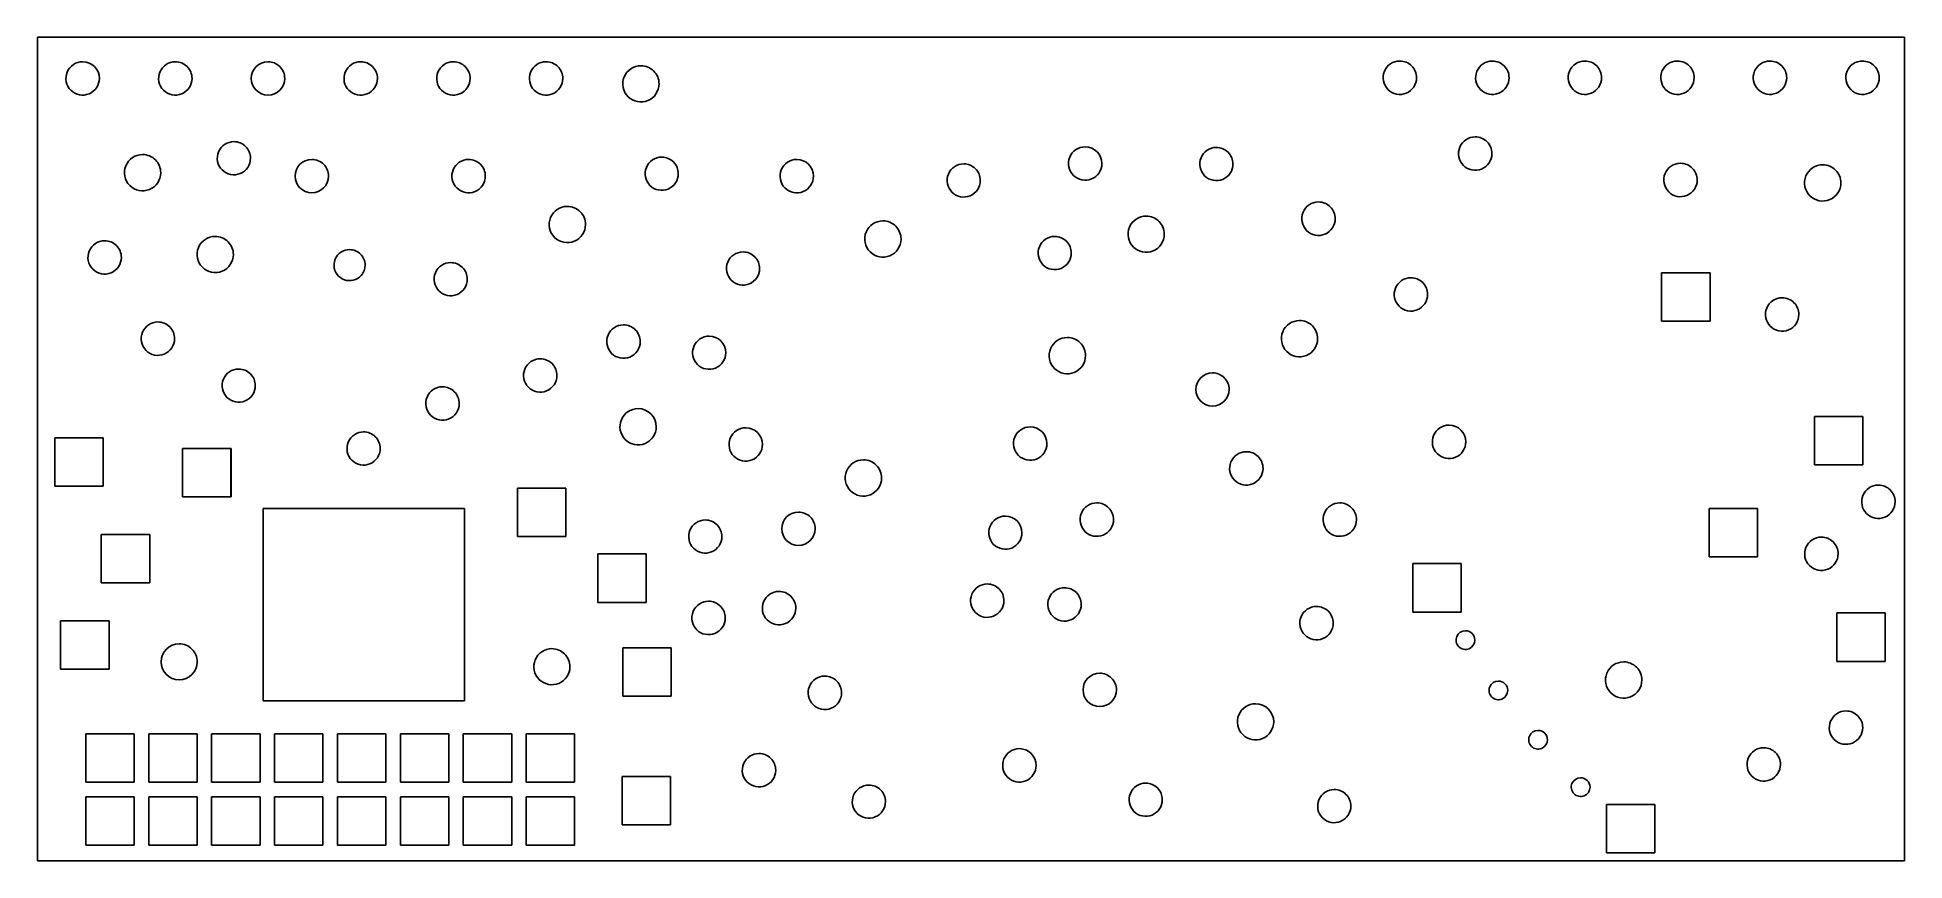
# Model space of a CAD drawing. Extents: x 149 to 40339, y 2 to 17730.
import ezdxf

# ---------------------------------------------------------------- set-up
doc = ezdxf.new("R2010")
doc.units = 0
doc.layers.get('0').update_dxf_attribs({"linetype": 'CONTINUOUS'})

msp = doc.modelspace()

# ---------------------------------------------------------------- linework, layer by layer
at = {"color": 7}
for points in [[(148.960421, 17729.994808), (40339.169954, 17729.994808)], [(148.960421, 17412.494799), (148.960421, 17729.994808)], [(40337.31787, 15877.11767), (40339.169954, 17729.994808)], [(149.754171, 15877.11767), (148.960421, 17412.494799)], [(149.754171, 15877.11767), (149.754171, 2.117196)], [(40337.31787, 2.117196), (40337.31787, 15877.11767)], [(35109.151048, 11618.648793), (35109.151048, 12660.313407)], [(35109.151048, 11618.648793), (35109.151048, 12660.313407)], [(35109.151048, 12660.313407), (36150.815662, 12660.313407)], [(36150.815662, 12660.313407), (36150.815662, 11618.648793)], [(36150.815662, 12660.313407), (36150.815662, 11618.648793)], [(36150.815662, 11618.648793), (35109.151048, 11618.648793)], [(36150.815662, 11618.648793), (35109.151048, 11618.648793)], [(38399.774063, 9564.423731), (38920.738661, 9564.423731)], [(38399.774063, 8522.759117), (38399.774063, 9564.423731)], [(38399.774063, 8522.759117), (38399.774063, 9564.423731)], [(38399.774063, 9564.423731), (39441.438677, 9564.423731)], [(38920.738661, 9564.423731), (39441.438677, 9564.423731)], [(39441.438677, 9564.423731), (39441.438677, 8522.759117)], [(39441.438677, 9564.423731), (39441.438677, 8522.759117)], [(524.668766, 8064.50077), (524.668766, 9106.165384)], [(524.668766, 8064.50077), (524.668766, 9106.165384)], [(524.668766, 9106.165384), (1566.33338, 9106.165384)], [(1566.33338, 9106.165384), (1566.33338, 8064.50077)], [(1566.33338, 9106.165384), (1566.33338, 8064.50077)], [(3274.748014, 7835.371596), (3274.748014, 8877.036211)], [(3275.558433, 7835.820859), (3275.558433, 8877.485473)], [(3275.558433, 8877.485473), (4317.223048, 8877.485473)], [(4316.412629, 8877.036211), (4316.412629, 7835.371596)], [(4317.223048, 8877.485473), (4317.223048, 7835.820859)], [(39441.438677, 8522.759117), (38399.774063, 8522.759117)], [(39441.438677, 8522.759117), (38399.774063, 8522.759117)], [(1566.33338, 8064.50077), (524.668766, 8064.50077)], [(1566.33338, 8064.50077), (524.668766, 8064.50077)], [(4316.412629, 7835.371596), (3274.748014, 7835.371596)], [(4317.223048, 7835.820859), (3275.558433, 7835.820859)], [(10483.056563, 8022.696602), (11004.021162, 8022.696602)], [(10483.056563, 6981.031987), (10483.056563, 8022.696602)], [(10483.056563, 6981.031987), (10483.056563, 8022.696602)], [(10483.056563, 8022.696602), (11524.721177, 8022.696602)], [(11004.021162, 8022.696602), (11524.721177, 8022.696602)], [(11524.721177, 8022.696602), (11524.721177, 6981.031987)], [(11524.721177, 8022.696602), (11524.721177, 6981.031987)], [(5005.919726, 3444.690159), (5005.919726, 7586.580176)], [(5005.919726, 7586.580176), (9344.460783, 7586.580176)], [(9344.460783, 7586.580176), (9344.460783, 3444.690159)], [(36128.855245, 7585.340339), (36649.819844, 7585.340339)], [(36128.855245, 6543.675724), (36128.855245, 7585.340339)], [(36128.855245, 6543.675724), (36128.855245, 7585.340339)], [(36128.855245, 7585.340339), (37170.519859, 7585.340339)], [(36649.819844, 7585.340339), (37170.519859, 7585.340339)], [(37170.519859, 7585.340339), (37170.519859, 6543.675724)], [(37170.519859, 7585.340339), (37170.519859, 6543.675724)], [(1524.793796, 5981.171541), (1524.793796, 7022.836155)], [(1524.793796, 5981.171541), (1524.793796, 7022.836155)], [(1524.793796, 7022.836155), (2566.45841, 7022.836155)], [(2566.45841, 7022.836155), (2566.45841, 5981.171541)], [(2566.45841, 7022.836155), (2566.45841, 5981.171541)], [(11524.721177, 6981.031987), (10483.056563, 6981.031987)], [(11524.721177, 6981.031987), (10483.056563, 6981.031987)], [(12212.373281, 5564.452779), (12212.373281, 6606.117393)], [(12212.373281, 5564.452779), (12212.373281, 6606.117393)], [(12212.373281, 6606.117393), (13254.037896, 6606.117393)], [(13254.037896, 6606.117393), (13254.037896, 5564.452779)], [(13254.037896, 6606.117393), (13254.037896, 5564.452779)], [(37170.519859, 6543.675724), (36128.855245, 6543.675724)], [(37170.519859, 6543.675724), (36128.855245, 6543.675724)], [(29753.984221, 5356.225689), (29753.984221, 6397.890303)], [(29753.984221, 5356.225689), (29753.984221, 6397.890303)], [(29753.984221, 6397.890303), (30795.648836, 6397.890303)], [(30795.648836, 6397.890303), (30795.648836, 5356.225689)], [(2566.45841, 5981.171541), (1524.793796, 5981.171541)], [(2566.45841, 5981.171541), (1524.793796, 5981.171541)], [(13254.037896, 5564.452779), (12212.373281, 5564.452779)], [(13254.037896, 5564.452779), (12212.373281, 5564.452779)], [(30795.648836, 5356.225689), (29753.984221, 5356.225689)], [(30795.648836, 5356.225689), (29753.984221, 5356.225689)], [(38878.934494, 4293.658991), (38878.934494, 5335.323605)], [(38878.934494, 4293.658991), (38878.934494, 5335.323605)], [(38878.934494, 5335.323605), (39920.599108, 5335.323605)], [(39920.599108, 5335.323605), (39920.599108, 4293.658991)], [(39920.599108, 5335.323605), (39920.599108, 4293.658991)], [(649.816686, 4126.971486), (649.816686, 5168.6361)], [(649.816686, 4126.971486), (649.816686, 5168.6361)], [(649.816686, 5168.6361), (1691.4813, 5168.6361)], [(1691.4813, 5168.6361), (1691.4813, 4126.971486)], [(1691.4813, 5168.6361), (1691.4813, 4126.971486)], [(12748.683714, 3543.565218), (12748.683714, 4585.229833)], [(12748.683714, 3543.565218), (12748.683714, 4585.229833)], [(12748.683714, 4585.229833), (13790.348328, 4585.229833)], [(13790.348328, 4585.229833), (13790.348328, 3543.565218)], [(13790.348328, 4585.229833), (13790.348328, 3543.565218)], [(1691.4813, 4126.971486), (649.816686, 4126.971486)], [(1691.4813, 4126.971486), (649.816686, 4126.971486)], [(39920.599108, 4293.658991), (38878.934494, 4293.658991)], [(39920.599108, 4293.658991), (38878.934494, 4293.658991)], [(9344.460783, 3444.690159), (5005.919726, 3444.690159)], [(13790.348328, 3543.565218), (12748.683714, 3543.565218)], [(13790.348328, 3543.565218), (12748.683714, 3543.565218)], [(1191.418786, 1689.365163), (1191.418786, 2731.029777)], [(1191.418786, 1689.365163), (1191.418786, 2731.029777)], [(1191.418786, 2731.029777), (2233.0834, 2731.029777)], [(2233.0834, 2731.029777), (2233.0834, 1689.365163)], [(2233.0834, 2731.029777), (2233.0834, 1689.365163)], [(2545.556326, 1689.365163), (2545.556326, 2731.029777)], [(2545.556326, 1689.365163), (2545.556326, 2731.029777)], [(2545.556326, 2731.029777), (3587.22094, 2731.029777)], [(3587.22094, 2731.029777), (3587.22094, 1689.365163)], [(3587.22094, 2731.029777), (3587.22094, 1689.365163)], [(3899.693866, 1689.365163), (3899.693866, 2731.029777)], [(3899.693866, 1689.365163), (3899.693866, 2731.029777)], [(3899.693866, 2731.029777), (4941.358481, 2731.029777)], [(4941.358481, 2731.029777), (4941.358481, 1689.365163)], [(4941.358481, 2731.029777), (4941.358481, 1689.365163)], [(5253.831407, 1689.365163), (5253.831407, 2731.029777)], [(5253.831407, 1689.365163), (5253.831407, 2731.029777)], [(5253.831407, 2731.029777), (6295.496021, 2731.029777)], [(6295.496021, 2731.029777), (6295.496021, 1689.365163)], [(6295.496021, 2731.029777), (6295.496021, 1689.365163)], [(6608.233531, 1689.365163), (6608.233531, 2731.029777)], [(6608.233531, 1689.365163), (6608.233531, 2731.029777)], [(6608.233531, 2731.029777), (7649.898145, 2731.029777)], [(7649.898145, 2731.029777), (7649.898145, 1689.365163)], [(7649.898145, 2731.029777), (7649.898145, 1689.365163)], [(7962.371071, 1689.365163), (7962.371071, 2731.029777)], [(7962.371071, 1689.365163), (7962.371071, 2731.029777)], [(7962.371071, 2731.029777), (9004.035685, 2731.029777)], [(9004.035685, 2731.029777), (9004.035685, 1689.365163)], [(9004.035685, 2731.029777), (9004.035685, 1689.365163)], [(9316.508611, 1689.365163), (9316.508611, 2731.029777)], [(9316.508611, 1689.365163), (9316.508611, 2731.029777)], [(9316.508611, 2731.029777), (10358.173226, 2731.029777)], [(10358.173226, 2731.029777), (10358.173226, 1689.365163)], [(10358.173226, 2731.029777), (10358.173226, 1689.365163)], [(10670.646152, 1689.365163), (10670.646152, 2731.029777)], [(10670.646152, 1689.365163), (10670.646152, 2731.029777)], [(10670.646152, 2731.029777), (11712.310766, 2731.029777)], [(11712.310766, 2731.029777), (11712.310766, 1689.365163)], [(11712.310766, 2731.029777), (11712.310766, 1689.365163)], [(2233.0834, 1689.365163), (1191.418786, 1689.365163)], [(3587.22094, 1689.365163), (2545.556326, 1689.365163)], [(4941.358481, 1689.365163), (3899.693866, 1689.365163)], [(6295.496021, 1689.365163), (5253.831407, 1689.365163)], [(7649.898145, 1689.365163), (6608.233531, 1689.365163)], [(9004.035685, 1689.365163), (7962.371071, 1689.365163)], [(10358.173226, 1689.365163), (9316.508611, 1689.365163)], [(11712.310766, 1689.365163), (10670.646152, 1689.365163)], [(12733.073297, 772.848469), (12733.073297, 1814.513083)], [(12733.073297, 772.848469), (12733.073297, 1814.513083)], [(12733.073297, 1814.513083), (13774.737911, 1814.513083)], [(13774.737911, 1814.513083), (13774.737911, 772.848469)], [(13774.737911, 1814.513083), (13774.737911, 772.848469)], [(1191.418786, 335.227623), (1191.418786, 1376.892237)], [(1191.418786, 335.227623), (1191.418786, 1376.892237)], [(1191.418786, 1376.892237), (2233.0834, 1376.892237)], [(2233.0834, 1376.892237), (2233.0834, 335.227623)], [(2233.0834, 1376.892237), (2233.0834, 335.227623)], [(2545.556326, 335.227623), (2545.556326, 1376.892237)], [(2545.556326, 335.227623), (2545.556326, 1376.892237)], [(2545.556326, 1376.892237), (3587.22094, 1376.892237)], [(3587.22094, 1376.892237), (3587.22094, 335.227623)], [(3587.22094, 1376.892237), (3587.22094, 335.227623)], [(3899.693866, 335.227623), (3899.693866, 1376.892237)], [(3899.693866, 335.227623), (3899.693866, 1376.892237)], [(3899.693866, 1376.892237), (4941.358481, 1376.892237)], [(4941.358481, 1376.892237), (4941.358481, 335.227623)], [(4941.358481, 1376.892237), (4941.358481, 335.227623)], [(5253.831407, 335.227623), (5253.831407, 1376.892237)], [(5253.831407, 335.227623), (5253.831407, 1376.892237)], [(5253.831407, 1376.892237), (6295.496021, 1376.892237)], [(6295.496021, 1376.892237), (6295.496021, 335.227623)], [(6295.496021, 1376.892237), (6295.496021, 335.227623)], [(6608.233531, 335.227623), (6608.233531, 1376.892237)], [(6608.233531, 335.227623), (6608.233531, 1376.892237)], [(6608.233531, 1376.892237), (7649.898145, 1376.892237)], [(7649.898145, 1376.892237), (7649.898145, 335.227623)], [(7649.898145, 1376.892237), (7649.898145, 335.227623)], [(7962.371071, 335.227623), (7962.371071, 1376.892237)], [(7962.371071, 335.227623), (7962.371071, 1376.892237)], [(7962.371071, 1376.892237), (9004.035685, 1376.892237)], [(9004.035685, 1376.892237), (9004.035685, 335.227623)], [(9004.035685, 1376.892237), (9004.035685, 335.227623)], [(9316.508611, 335.227623), (9316.508611, 1376.892237)], [(9316.508611, 335.227623), (9316.508611, 1376.892237)], [(9316.508611, 1376.892237), (10358.173226, 1376.892237)], [(10358.173226, 1376.892237), (10358.173226, 335.227623)], [(10358.173226, 1376.892237), (10358.173226, 335.227623)], [(10670.646152, 335.227623), (10670.646152, 1376.892237)], [(10670.646152, 335.227623), (10670.646152, 1376.892237)], [(10670.646152, 1376.892237), (11712.310766, 1376.892237)], [(11712.310766, 1376.892237), (11712.310766, 335.227623)], [(11712.310766, 1376.892237), (11712.310766, 335.227623)], [(33920.642679, 1210.204732), (34441.342694, 1210.204732)], [(33920.642679, 168.540118), (33920.642679, 1210.204732)], [(33920.642679, 168.540118), (33920.642679, 1210.204732)], [(33920.642679, 1210.204732), (34962.307293, 1210.204732)], [(34441.342694, 1210.204732), (34962.307293, 1210.204732)], [(34962.307293, 1210.204732), (34962.307293, 168.540118)], [(34962.307293, 1210.204732), (34962.307293, 168.540118)], [(13774.737911, 772.848469), (12733.073297, 772.848469)], [(13774.737911, 772.848469), (12733.073297, 772.848469)], [(149.754171, 2.117196), (31899.755119, 2.117196)], [(2233.0834, 335.227623), (1191.418786, 335.227623)], [(3587.22094, 335.227623), (2545.556326, 335.227623)], [(4941.358481, 335.227623), (3899.693866, 335.227623)], [(6295.496021, 335.227623), (5253.831407, 335.227623)], [(7649.898145, 335.227623), (6608.233531, 335.227623)], [(9004.035685, 335.227623), (7962.371071, 335.227623)], [(10358.173226, 335.227623), (9316.508611, 335.227623)], [(11712.310766, 335.227623), (10670.646152, 335.227623)], [(31899.755119, 2.117196), (40337.31787, 2.117196)], [(34962.307293, 168.540118), (33920.642679, 168.540118)], [(34962.307293, 168.540118), (33920.642679, 168.540118)]]:
    msp.add_lwpolyline(points, dxfattribs=at)
for points in [[(1123.883888, 17204.974385)], [(3118.85551, 17204.974385)], [(5113.814167, 17204.974385)], [(7108.77256, 17204.974385)], [(9103.730953, 17204.974385)], [(11098.689346, 17204.974411)], [(13139.500296, 17118.520746)], [(29473.52588, 17219.973588)], [(31465.309272, 17219.973588)], [(33456.828082, 17219.973588)], [(35448.611475, 17219.973588)], [(37440.130284, 17219.973588)], [(39431.913677, 17219.973588)], [(4379.092422, 15484.047551)], [(22702.01744, 15372.060033)], [(25524.937805, 15359.0424)], [(31096.744678, 15586.639663)], [(2414.463297, 15205.524187)], [(6056.180389, 15101.232525)], [(9431.178502, 15101.232525)], [(13587.412905, 15150.709477)], [(16493.675965, 15101.232525)], [(20087.431849, 15004.87114)], [(35514.492726, 15017.888772)], [(38575.986568, 14986.233016)], [(11556.179607, 14090.406739)], [(27722.777911, 14184.557081)], [(18347.850091, 13777.907355)], [(24014.510092, 13882.073816)], [(1597.842557, 13351.225389)], [(3977.005119, 13444.558539)], [(22045.772437, 13442.374483)], [(6868.663178, 13158.865363)], [(9045.760214, 12879.870299)], [(15337.419776, 13109.052125)], [(29712.444637, 12554.353018)], [(37702.067792, 12122.050825)], [(2743.676332, 11601.218518)], [(12764.506062, 11538.723669)], [(14608.255076, 11296.550404)], [(22317.63182, 11267.487697)], [(27314.525815, 11632.057347)], [(4483.258884, 10588.207883)], [(10972.85298, 10809.558174)], [(25441.594053, 10504.890589)], [(8868.674319, 10205.382114)], [(13079.095655, 9736.238861)], [(15395.760403, 9324.134644)], [(21518.668446, 9342.893074)], [(30533.182161, 9380.385592)], [(7170.764172, 9234.044149)], [(17928.061898, 8633.111272)], [(26169.727408, 8808.514364)], [(39774.078145, 8090.186203)], [(22952.021975, 7705.386775)], [(28181.300841, 7705.386775)], [(14524.936988, 7338.224869)], [(16530.135814, 7507.478436)], [(20983.257332, 7421.541634)], [(38546.8824, 6969.977378)], [(16112.437035, 5800.17611)], [(20593.978773, 5959.845806)], [(22257.22612, 5879.339181)], [(14596.137952, 5588.32952)], [(27681.238326, 5476.219473)], [(30886.400922, 4953.477451)], [(3202.014054, 4671.174254)], [(11222.831585, 4567.006734)], [(23014.517353, 4038.712516)], [(34291.588523, 4282.065213)], [(17097.852025, 3976.216872)], [(31594.690526, 3870.14096)], [(26368.667358, 3382.057991)], [(39077.107416, 3226.229727)], [(21285.332927, 2413.71995)], [(32448.765552, 2807.626914)], [(37306.251113, 2434.569382)], [(15681.166189, 2309.553754)], [(18045.747509, 1629.891934)], [(24004.086037, 1671.538146)], [(33365.546829, 1786.811731)], [(28062.502921, 1534.060113)]]:
    msp.add_lwpolyline(points, close=True, dxfattribs=at)
for points in [[(791.48503, 16982.872569), (735.797004, 16848.429781), (766.578761, 16693.679438), (869.476816, 16590.781383)], [(1123.883888, 17204.974385), (978.364063, 17204.974385), (847.173056, 17117.315357), (791.48503, 16982.872569)], [(1483.669818, 16845.188454), (1483.669818, 17043.892737), (1322.58817, 17204.974385), (1123.883888, 17204.974385)], [(2786.456652, 16982.872569), (2730.768626, 16848.429781), (2761.550383, 16693.679438), (2864.448438, 16590.781383)], [(3118.85551, 17204.974385), (2973.335685, 17204.974385), (2842.144678, 17117.315357), (2786.456652, 16982.872569)], [(3373.262581, 17099.595526), (3305.789631, 17167.068476), (3214.276671, 17204.974385), (3118.85551, 17204.974385)], [(3478.64144, 16845.188454), (3478.64144, 16940.609616), (3440.735532, 17032.122575), (3373.262581, 17099.595526)], [(5113.814167, 17204.974385), (4915.109884, 17204.974385), (4754.028236, 17043.892737), (4754.028236, 16845.188454)], [(5368.221239, 17099.595526), (5300.748288, 17167.068476), (5209.235329, 17204.974385), (5113.814167, 17204.974385)], [(5473.600098, 16845.188454), (5473.600098, 16940.609616), (5435.694189, 17032.122575), (5368.221239, 17099.595526)], [(6776.373703, 16982.872569), (6720.685676, 16848.429781), (6751.467433, 16693.679438), (6854.365489, 16590.781383)], [(7108.77256, 17204.974385), (6963.252735, 17204.974385), (6832.061729, 17117.315357), (6776.373703, 16982.872569)], [(7363.179631, 17099.595526), (7295.706681, 17167.068476), (7204.193722, 17204.974385), (7108.77256, 17204.974385)], [(7468.558491, 16845.188454), (7468.558491, 16940.609616), (7430.652582, 17032.122575), (7363.179631, 17099.595526)], [(8771.332095, 16982.872569), (8715.644069, 16848.429781), (8746.425826, 16693.679438), (8849.323882, 16590.781383)], [(9103.730953, 17204.974385), (8958.211128, 17204.974385), (8827.020122, 17117.315357), (8771.332095, 16982.872569)], [(9358.138024, 17099.595526), (9290.665074, 17167.068476), (9199.152115, 17204.974385), (9103.730953, 17204.974385)], [(9463.516884, 16845.188454), (9463.516884, 16940.609616), (9425.610975, 17032.122575), (9358.138024, 17099.595526)], [(10766.290464, 16982.872579), (10710.602434, 16848.429781), (10741.384193, 16693.679427), (10844.282256, 16590.781364)], [(11098.689346, 17204.974411), (10953.16951, 17204.974411), (10821.978494, 17117.315377), (10766.290464, 16982.872579)], [(11353.096436, 17099.595544), (11285.62348, 17167.0685), (11194.110514, 17204.974411), (11098.689346, 17204.974411)], [(11458.475303, 16845.188454), (11458.475303, 16940.609623), (11420.569391, 17032.122589), (11353.096436, 17099.595544)], [(13139.500296, 17118.520746), (12981.507329, 17118.520746), (12839.071367, 17023.348079), (12778.610076, 16877.38161)], [(13415.713713, 17004.109403), (13342.45736, 17077.365756), (13243.100424, 17118.520746), (13139.500296, 17118.520746)], [(13530.125056, 16727.895987), (13530.125056, 16831.496114), (13488.970065, 16930.85305), (13415.713713, 17004.109403)], [(29141.127022, 16997.871772), (29085.438996, 16863.428984), (29116.220753, 16708.678641), (29219.118808, 16605.780586)], [(29473.52588, 17219.973588), (29328.006054, 17219.973588), (29196.815048, 17132.31456), (29141.127022, 16997.871772)], [(29727.932951, 17114.594729), (29660.46, 17182.067679), (29568.947041, 17219.973588), (29473.52588, 17219.973588)], [(29833.31181, 16860.187657), (29833.31181, 16955.608819), (29795.405901, 17047.121778), (29727.932951, 17114.594729)], [(31132.910415, 16997.871772), (31077.222389, 16863.428984), (31108.004146, 16708.678641), (31210.902201, 16605.780586)], [(31465.309272, 17219.973588), (31319.789447, 17219.973588), (31188.598441, 17132.31456), (31132.910415, 16997.871772)], [(31719.716344, 17114.594729), (31652.243393, 17182.067679), (31560.730434, 17219.973588), (31465.309272, 17219.973588)], [(31825.095203, 16860.187657), (31825.095203, 16955.608819), (31787.189294, 17047.121778), (31719.716344, 17114.594729)], [(33124.429224, 16997.871772), (33068.741198, 16863.428984), (33099.522955, 16708.678641), (33202.42101, 16605.780586)], [(33456.828082, 17219.973588), (33311.308257, 17219.973588), (33180.11725, 17132.31456), (33124.429224, 16997.871772)], [(33711.235153, 17114.594729), (33643.762203, 17182.067679), (33552.249243, 17219.973588), (33456.828082, 17219.973588)], [(33816.614012, 16860.187657), (33816.614012, 16955.608819), (33778.708104, 17047.121778), (33711.235153, 17114.594729)], [(35116.212617, 16997.871772), (35060.524591, 16863.428984), (35091.306348, 16708.678641), (35194.204403, 16605.780586)], [(35448.611475, 17219.973588), (35303.091649, 17219.973588), (35171.900643, 17132.31456), (35116.212617, 16997.871772)], [(35703.018546, 17114.594729), (35635.545595, 17182.067679), (35544.032636, 17219.973588), (35448.611475, 17219.973588)], [(35808.397405, 16860.187657), (35808.397405, 16955.608819), (35770.491496, 17047.121778), (35703.018546, 17114.594729)], [(37107.731426, 16997.871772), (37052.0434, 16863.428984), (37082.825157, 16708.678641), (37185.723213, 16605.780586)], [(37440.130284, 17219.973588), (37294.610459, 17219.973588), (37163.419453, 17132.31456), (37107.731426, 16997.871772)], [(37694.537355, 17114.594729), (37627.064405, 17182.067679), (37535.551446, 17219.973588), (37440.130284, 17219.973588)], [(37799.916215, 16860.187657), (37799.916215, 16955.608819), (37762.010306, 17047.121778), (37694.537355, 17114.594729)], [(39099.514819, 16997.871772), (39043.826793, 16863.428984), (39074.60855, 16708.678641), (39177.506605, 16605.780586)], [(39431.913677, 17219.973588), (39286.393852, 17219.973588), (39155.202845, 17132.31456), (39099.514819, 16997.871772)], [(39686.320748, 17114.594729), (39618.847798, 17182.067679), (39527.334838, 17219.973588), (39431.913677, 17219.973588)], [(39791.699607, 16860.187657), (39791.699607, 16955.608819), (39753.793699, 17047.121778), (39686.320748, 17114.594729)], [(869.476816, 16590.781383), (972.374871, 16487.883328), (1127.125215, 16457.10157), (1261.568003, 16512.789597)], [(1261.568003, 16512.789597), (1396.010791, 16568.477623), (1483.669818, 16699.668629), (1483.669818, 16845.188454)], [(2864.448438, 16590.781383), (2967.346494, 16487.883328), (3122.096837, 16457.10157), (3256.539625, 16512.789597)], [(3256.539625, 16512.789597), (3390.982413, 16568.477623), (3478.64144, 16699.668629), (3478.64144, 16845.188454)], [(4754.028236, 16845.188454), (4754.028236, 16646.484171), (4915.109884, 16485.402523), (5113.814167, 16485.402523)], [(5113.814167, 16485.402523), (5312.51845, 16485.402523), (5473.600098, 16646.484171), (5473.600098, 16845.188454)], [(6854.365489, 16590.781383), (6957.263544, 16487.883328), (7112.013887, 16457.10157), (7246.456675, 16512.789597)], [(7246.456675, 16512.789597), (7380.899463, 16568.477623), (7468.558491, 16699.668629), (7468.558491, 16845.188454)], [(8849.323882, 16590.781383), (8952.221937, 16487.883328), (9106.97228, 16457.10157), (9241.415068, 16512.789597)], [(9241.415068, 16512.789597), (9375.857856, 16568.477623), (9463.516884, 16699.668629), (9463.516884, 16845.188454)], [(10844.282256, 16590.781364), (10947.180318, 16487.883301), (11101.930673, 16457.101542), (11236.373471, 16512.789572)], [(11236.373471, 16512.789572), (11370.816269, 16568.477602), (11458.475303, 16699.668618), (11458.475303, 16845.188454)], [(12778.610076, 16877.38161), (12718.148785, 16731.415142), (12751.568981, 16563.400469), (12863.28688, 16451.68257)], [(13288.98592, 16367.005766), (13434.952389, 16427.467057), (13530.125056, 16569.90302), (13530.125056, 16727.895987)], [(29219.118808, 16605.780586), (29322.016863, 16502.882531), (29476.767206, 16472.100774), (29611.209994, 16527.7888)], [(29611.209994, 16527.7888), (29745.652783, 16583.476826), (29833.31181, 16714.667832), (29833.31181, 16860.187657)], [(31210.902201, 16605.780586), (31313.800256, 16502.882531), (31468.550599, 16472.100774), (31602.993387, 16527.7888)], [(31602.993387, 16527.7888), (31737.436175, 16583.476826), (31825.095203, 16714.667832), (31825.095203, 16860.187657)], [(33202.42101, 16605.780586), (33305.319066, 16502.882531), (33460.069409, 16472.100774), (33594.512197, 16527.7888)], [(33594.512197, 16527.7888), (33728.954985, 16583.476826), (33816.614012, 16714.667832), (33816.614012, 16860.187657)], [(35194.204403, 16605.780586), (35297.102458, 16502.882531), (35451.852801, 16472.100774), (35586.295589, 16527.7888)], [(35586.295589, 16527.7888), (35720.738377, 16583.476826), (35808.397405, 16714.667832), (35808.397405, 16860.187657)], [(37185.723213, 16605.780586), (37288.621268, 16502.882531), (37443.371611, 16472.100774), (37577.814399, 16527.7888)], [(37577.814399, 16527.7888), (37712.257187, 16583.476826), (37799.916215, 16714.667832), (37799.916215, 16860.187657)], [(39177.506605, 16605.780586), (39280.404661, 16502.882531), (39435.155004, 16472.100774), (39569.597792, 16527.7888)], [(39569.597792, 16527.7888), (39704.04058, 16583.476826), (39791.699607, 16714.667832), (39791.699607, 16860.187657)], [(12863.28688, 16451.68257), (12975.004778, 16339.964672), (13143.019451, 16306.544475), (13288.98592, 16367.005766)], [(4379.092422, 15484.047551), (4234.621388, 15484.047551), (4104.375901, 15397.0203), (4049.08923, 15263.546468)], [(4631.665931, 15379.428179), (4564.679272, 15446.414838), (4473.825865, 15484.047551), (4379.092422, 15484.047551)], [(4736.285304, 15126.85467), (4736.285304, 15221.588112), (4698.652591, 15312.441519), (4631.665931, 15379.428179)], [(22702.01744, 15372.060033), (22556.497615, 15372.060033), (22425.306609, 15284.401005), (22369.618582, 15149.958217)], [(23061.803371, 15012.274102), (23061.803371, 15210.978385), (22900.721723, 15372.060033), (22702.01744, 15372.060033)], [(25524.937805, 15359.0424), (25380.466771, 15359.0424), (25250.221284, 15272.015149), (25194.934613, 15138.541317)], [(25777.511314, 15254.423027), (25710.524655, 15321.409687), (25619.671248, 15359.0424), (25524.937805, 15359.0424)], [(30764.34582, 15364.537847), (30708.657794, 15230.095059), (30739.439551, 15075.344716), (30842.337607, 14972.44666)], [(31096.744678, 15586.639663), (30951.224853, 15586.639663), (30820.033847, 15498.980635), (30764.34582, 15364.537847)], [(31351.151749, 15481.260803), (31283.678799, 15548.733754), (31192.16584, 15586.639663), (31096.744678, 15586.639663)], [(31456.530609, 15226.853732), (31456.530609, 15322.274894), (31418.6247, 15413.787853), (31351.151749, 15481.260803)], [(2053.573077, 14964.385051), (1993.111786, 14818.418583), (2026.531982, 14650.40391), (2138.249881, 14538.686011)], [(2414.463297, 15205.524187), (2256.47033, 15205.524187), (2114.034368, 15110.35152), (2053.573077, 14964.385051)], [(2690.676714, 15091.112844), (2617.420361, 15164.369197), (2518.063425, 15205.524187), (2414.463297, 15205.524187)], [(2805.088057, 14814.899428), (2805.088057, 14918.499555), (2763.933066, 15017.856491), (2690.676714, 15091.112844)], [(4049.08923, 15263.546468), (3993.802558, 15130.072636), (4024.362465, 14976.437609), (4126.518914, 14874.281161)], [(4126.518914, 14874.281161), (4228.675362, 14772.124713), (4382.310388, 14741.564806), (4515.78422, 14796.851477)], [(4515.78422, 14796.851477), (4649.258052, 14852.138149), (4736.285304, 14982.383635), (4736.285304, 15126.85467)], [(6056.180389, 15101.232525), (5857.476106, 15101.232525), (5696.394458, 14940.150877), (5696.394458, 14741.446594)], [(6310.58746, 14995.853665), (6243.11451, 15063.326616), (6151.601551, 15101.232525), (6056.180389, 15101.232525)], [(6415.96632, 14741.446594), (6415.96632, 14836.867756), (6378.060411, 14928.380715), (6310.58746, 14995.853665)], [(9098.779645, 14879.130709), (9043.091619, 14744.687921), (9073.873376, 14589.937578), (9176.771431, 14487.039523)], [(9431.178502, 15101.232525), (9285.658677, 15101.232525), (9154.467671, 15013.573497), (9098.779645, 14879.130709)], [(9685.585574, 14995.853665), (9618.112623, 15063.326616), (9526.599664, 15101.232525), (9431.178502, 15101.232525)], [(9790.964433, 14741.446594), (9790.964433, 14836.867756), (9753.058524, 14928.380715), (9685.585574, 14995.853665)], [(13257.409713, 14930.208394), (13202.123041, 14796.734562), (13232.682948, 14643.099535), (13334.839397, 14540.943087)], [(13587.412905, 15150.709477), (13442.941871, 15150.709477), (13312.696384, 15063.682226), (13257.409713, 14930.208394)], [(13839.986414, 15046.090104), (13772.999755, 15113.076764), (13682.146348, 15150.709477), (13587.412905, 15150.709477)], [(13944.605787, 14793.516596), (13944.605787, 14888.250038), (13906.973074, 14979.103445), (13839.986414, 15046.090104)], [(16161.277108, 14879.130709), (16105.589081, 14744.687921), (16136.370839, 14589.937578), (16239.268894, 14487.039523)], [(16493.675965, 15101.232525), (16348.15614, 15101.232525), (16216.965134, 15013.573497), (16161.277108, 14879.130709)], [(16853.461896, 14741.446594), (16853.461896, 14940.150877), (16692.380248, 15101.232525), (16493.675965, 15101.232525)], [(20087.431849, 15004.87114), (19942.960815, 15004.87114), (19812.715328, 14917.843888), (19757.428657, 14784.370056)], [(20340.005358, 14900.251767), (20273.018699, 14967.238426), (20182.165292, 15004.87114), (20087.431849, 15004.87114)], [(20444.624731, 14647.678258), (20444.624731, 14742.4117), (20406.992018, 14833.265107), (20340.005358, 14900.251767)], [(22369.618582, 15149.958217), (22313.930556, 15015.515429), (22344.712313, 14860.765086), (22447.610369, 14757.867031)], [(22839.701555, 14679.875245), (22974.144343, 14735.563271), (23061.803371, 14866.754277), (23061.803371, 15012.274102)], [(25194.934613, 15138.541317), (25139.647941, 15005.067484), (25170.207848, 14851.432458), (25272.364297, 14749.27601)], [(25661.629603, 14671.846326), (25795.103436, 14727.132997), (25882.130687, 14857.378484), (25882.130687, 15001.849519)], [(25882.130687, 15001.849519), (25882.130687, 15096.582961), (25844.497974, 15187.436368), (25777.511314, 15254.423027)], [(30842.337607, 14972.44666), (30945.235662, 14869.548605), (31099.986005, 14838.766848), (31234.428793, 14894.454874)], [(31234.428793, 14894.454874), (31368.871581, 14950.142901), (31456.530609, 15081.333907), (31456.530609, 15226.853732)], [(35514.492726, 15017.888772), (35368.972901, 15017.888772), (35237.781895, 14930.229745), (35182.093869, 14795.786956)], [(35768.899798, 14912.509913), (35701.426847, 14979.982863), (35609.913888, 15017.888772), (35514.492726, 15017.888772)], [(35874.278657, 14658.102842), (35874.278657, 14753.524003), (35836.372748, 14845.036963), (35768.899798, 14912.509913)], [(38575.986568, 14986.233016), (38417.993601, 14986.233016), (38275.557639, 14891.060349), (38215.096348, 14745.09388)], [(38852.199984, 14871.821673), (38778.943631, 14945.078026), (38679.586695, 14986.233016), (38575.986568, 14986.233016)], [(38966.611327, 14595.608256), (38966.611327, 14699.208384), (38925.456337, 14798.56532), (38852.199984, 14871.821673)], [(2138.249881, 14538.686011), (2249.967779, 14426.968113), (2417.982452, 14393.547916), (2563.948921, 14454.009207)], [(2563.948921, 14454.009207), (2709.91539, 14514.470498), (2805.088057, 14656.90646), (2805.088057, 14814.899428)], [(5696.394458, 14741.446594), (5696.394458, 14542.742311), (5857.476106, 14381.660663), (6056.180389, 14381.660663)], [(6056.180389, 14381.660663), (6254.884672, 14381.660663), (6415.96632, 14542.742311), (6415.96632, 14741.446594)], [(9176.771431, 14487.039523), (9279.669486, 14384.141467), (9434.419829, 14353.35971), (9568.862617, 14409.047737)], [(9568.862617, 14409.047737), (9703.305405, 14464.735763), (9790.964433, 14595.926769), (9790.964433, 14741.446594)], [(13334.839397, 14540.943087), (13436.995845, 14438.786638), (13590.630871, 14408.226732), (13724.104703, 14463.513403)], [(13724.104703, 14463.513403), (13857.578536, 14518.800075), (13944.605787, 14649.045561), (13944.605787, 14793.516596)], [(16239.268894, 14487.039523), (16342.166949, 14384.141467), (16496.917292, 14353.35971), (16631.36008, 14409.047737)], [(16631.36008, 14409.047737), (16765.802868, 14464.735763), (16853.461896, 14595.926769), (16853.461896, 14741.446594)], [(19757.428657, 14784.370056), (19702.141985, 14650.896224), (19732.701892, 14497.261197), (19834.858341, 14395.104749)], [(20224.123647, 14317.675065), (20357.597479, 14372.961737), (20444.624731, 14503.207223), (20444.624731, 14647.678258)], [(22447.610369, 14757.867031), (22550.508424, 14654.968976), (22705.258767, 14624.187218), (22839.701555, 14679.875245)], [(25272.364297, 14749.27601), (25374.520745, 14647.119561), (25528.155771, 14616.559654), (25661.629603, 14671.846326)], [(35182.093869, 14795.786956), (35126.405843, 14661.344168), (35157.1876, 14506.593825), (35260.085655, 14403.69577)], [(35652.176841, 14325.703984), (35786.619629, 14381.39201), (35874.278657, 14512.583016), (35874.278657, 14658.102842)], [(38215.096348, 14745.09388), (38154.635057, 14599.127412), (38188.055253, 14431.112738), (38299.773151, 14319.39484)], [(38725.472192, 14234.718036), (38871.43866, 14295.179327), (38966.611327, 14437.615289), (38966.611327, 14595.608256)], [(11556.179607, 14090.406739), (11398.18664, 14090.406739), (11255.750678, 13995.234072), (11195.289387, 13849.267603)], [(11832.393024, 13975.995396), (11759.136671, 14049.251749), (11659.779735, 14090.406739), (11556.179607, 14090.406739)], [(19834.858341, 14395.104749), (19937.014789, 14292.948301), (20090.649815, 14262.388394), (20224.123647, 14317.675065)], [(27722.777911, 14184.557081), (27577.258085, 14184.557081), (27446.067079, 14096.898053), (27390.379053, 13962.455265)], [(27977.184982, 14079.178221), (27909.712032, 14146.651172), (27818.199072, 14184.557081), (27722.777911, 14184.557081)], [(28082.563841, 13824.77115), (28082.563841, 13920.192312), (28044.657932, 14011.705271), (27977.184982, 14079.178221)], [(35260.085655, 14403.69577), (35362.98371, 14300.797715), (35517.734053, 14270.015958), (35652.176841, 14325.703984)], [(38299.773151, 14319.39484), (38411.49105, 14207.676942), (38579.505723, 14174.256745), (38725.472192, 14234.718036)], [(11195.289387, 13849.267603), (11134.828096, 13703.301135), (11168.248293, 13535.286462), (11279.966191, 13423.568563)], [(11705.665231, 13338.891759), (11851.6317, 13399.35305), (11946.804367, 13541.789013), (11946.804367, 13699.78198)], [(11946.804367, 13699.78198), (11946.804367, 13803.382107), (11905.649376, 13902.739043), (11832.393024, 13975.995396)], [(18347.850091, 13777.907355), (18189.857124, 13777.907355), (18047.421162, 13682.734688), (17986.959871, 13536.768219)], [(18624.063508, 13663.496012), (18550.807155, 13736.752364), (18451.450219, 13777.907355), (18347.850091, 13777.907355)], [(24014.510092, 13882.073816), (23856.517125, 13882.073816), (23714.081162, 13786.901149), (23653.619871, 13640.934681)], [(24290.723508, 13767.662473), (24217.467155, 13840.918826), (24118.110219, 13882.073816), (24014.510092, 13882.073816)], [(24405.134851, 13491.449057), (24405.134851, 13595.049184), (24363.979861, 13694.40612), (24290.723508, 13767.662473)], [(27390.379053, 13962.455265), (27334.691027, 13828.012477), (27365.472784, 13673.262134), (27468.370839, 13570.364079)], [(27860.462026, 13492.372293), (27994.904814, 13548.060319), (28082.563841, 13679.251325), (28082.563841, 13824.77115)], [(1597.842557, 13351.225389), (1452.322732, 13351.225389), (1321.131726, 13263.566361), (1265.4437, 13129.123573)], [(1852.249629, 13245.84653), (1784.776678, 13313.31948), (1693.263719, 13351.225389), (1597.842557, 13351.225389)], [(3977.005119, 13444.558539), (3819.012152, 13444.558539), (3676.576189, 13349.385872), (3616.114898, 13203.419403)], [(4253.218535, 13330.147196), (4179.962182, 13403.403548), (4080.605246, 13444.558539), (3977.005119, 13444.558539)], [(4367.629878, 13053.933779), (4367.629878, 13157.533907), (4326.474888, 13256.890843), (4253.218535, 13330.147196)], [(11279.966191, 13423.568563), (11391.684089, 13311.850665), (11559.698763, 13278.430468), (11705.665231, 13338.891759)], [(17986.959871, 13536.768219), (17926.49858, 13390.80175), (17959.918776, 13222.787077), (18071.636675, 13111.069179)], [(18497.335715, 13026.392375), (18643.302184, 13086.853666), (18738.474851, 13229.289628), (18738.474851, 13387.282595)], [(18738.474851, 13387.282595), (18738.474851, 13490.882723), (18697.31986, 13590.239659), (18624.063508, 13663.496012)], [(22045.772437, 13442.374483), (21901.301402, 13442.374483), (21771.055916, 13355.347231), (21715.769244, 13221.873399)], [(22298.345946, 13337.75511), (22231.359286, 13404.741769), (22140.505879, 13442.374483), (22045.772437, 13442.374483)], [(22402.965319, 13085.181601), (22402.965319, 13179.915043), (22365.332605, 13270.76845), (22298.345946, 13337.75511)], [(23653.619871, 13640.934681), (23593.15858, 13494.968212), (23626.578777, 13326.953539), (23738.296675, 13215.23564)], [(24163.995715, 13130.558837), (24309.962184, 13191.020127), (24405.134851, 13333.45609), (24405.134851, 13491.449057)], [(27468.370839, 13570.364079), (27571.268894, 13467.466023), (27726.019237, 13436.684266), (27860.462026, 13492.372293)], [(1265.4437, 13129.123573), (1209.755674, 12994.680785), (1240.537431, 12839.930442), (1343.435486, 12737.032387)], [(1735.526672, 12659.040601), (1869.96946, 12714.728627), (1957.628488, 12845.919633), (1957.628488, 12991.439459)], [(1957.628488, 12991.439459), (1957.628488, 13086.86062), (1919.722579, 13178.373579), (1852.249629, 13245.84653)], [(3616.114898, 13203.419403), (3555.653607, 13057.452934), (3589.073804, 12889.438261), (3700.791702, 12777.720363)], [(4126.490742, 12693.043559), (4272.457211, 12753.50485), (4367.629878, 12895.940812), (4367.629878, 13053.933779)], [(6560.007082, 12952.627953), (6508.29677, 12827.788215), (6536.879831, 12684.091462), (6632.428029, 12588.543263)], [(6868.663178, 13158.865363), (6733.53762, 13158.865363), (6611.717394, 13077.46769), (6560.007082, 12952.627953)], [(7104.898326, 13061.01356), (7042.244869, 13123.667017), (6957.268546, 13158.865363), (6868.663178, 13158.865363)], [(7202.750129, 12824.778412), (7202.750129, 12913.38378), (7167.551783, 12998.360103), (7104.898326, 13061.01356)], [(9045.760214, 12879.870299), (8901.289179, 12879.870299), (8771.043693, 12792.843047), (8715.757021, 12659.369215)], [(9298.333723, 12775.250926), (9231.347063, 12842.237586), (9140.493656, 12879.870299), (9045.760214, 12879.870299)], [(15007.416584, 12888.551041), (14952.129912, 12755.077209), (14982.689819, 12601.442183), (15084.846268, 12499.285734)], [(15337.419776, 13109.052125), (15192.948742, 13109.052125), (15062.703255, 13022.024873), (15007.416584, 12888.551041)], [(15589.993285, 13004.432752), (15523.006626, 13071.419411), (15432.153219, 13109.052125), (15337.419776, 13109.052125)], [(15694.612658, 12751.859243), (15694.612658, 12846.592685), (15656.979945, 12937.446092), (15589.993285, 13004.432752)], [(18071.636675, 13111.069179), (18183.354573, 12999.35128), (18351.369246, 12965.931084), (18497.335715, 13026.392375)], [(21715.769244, 13221.873399), (21660.482573, 13088.399567), (21691.04248, 12934.76454), (21793.198928, 12832.608092)], [(22182.464235, 12755.178408), (22315.938067, 12810.46508), (22402.965319, 12940.710566), (22402.965319, 13085.181601)], [(23738.296675, 13215.23564), (23850.014574, 13103.517742), (24018.029247, 13070.097546), (24163.995715, 13130.558837)], [(1343.435486, 12737.032387), (1446.333541, 12634.134332), (1601.083884, 12603.352575), (1735.526672, 12659.040601)], [(3700.791702, 12777.720363), (3812.509601, 12666.002464), (3980.524274, 12632.582268), (4126.490742, 12693.043559)], [(6632.428029, 12588.543263), (6727.976228, 12492.995065), (6871.672981, 12464.412004), (6996.512719, 12516.122316)], [(6996.512719, 12516.122316), (7121.352456, 12567.832628), (7202.750129, 12689.652854), (7202.750129, 12824.778412)], [(8715.757021, 12659.369215), (8660.47035, 12525.895383), (8691.030256, 12372.260357), (8793.186705, 12270.103909)], [(9182.452012, 12192.674225), (9315.925844, 12247.960896), (9402.953095, 12378.206383), (9402.953095, 12522.677417)], [(9402.953095, 12522.677417), (9402.953095, 12617.41086), (9365.320382, 12708.264267), (9298.333723, 12775.250926)], [(15084.846268, 12499.285734), (15187.002716, 12397.129286), (15340.637742, 12366.569379), (15474.111574, 12421.85605)], [(15474.111574, 12421.85605), (15607.585406, 12477.142722), (15694.612658, 12607.388208), (15694.612658, 12751.859243)], [(21793.198928, 12832.608092), (21895.355377, 12730.451644), (22048.990403, 12699.891737), (22182.464235, 12755.178408)], [(29712.444637, 12554.353018), (29566.924811, 12554.353018), (29435.733805, 12466.69399), (29380.045779, 12332.251202)], [(29966.851708, 12448.974158), (29899.378758, 12516.447109), (29807.865798, 12554.353018), (29712.444637, 12554.353018)], [(8793.186705, 12270.103909), (8895.343153, 12167.94746), (9048.97818, 12137.387553), (9182.452012, 12192.674225)], [(29380.045779, 12332.251202), (29324.357753, 12197.808414), (29355.13951, 12043.058071), (29458.037565, 11940.160015)], [(29850.128752, 11862.168229), (29984.57154, 11917.856256), (30072.230567, 12049.047262), (30072.230567, 12194.567087)], [(30072.230567, 12194.567087), (30072.230567, 12289.988248), (30034.324659, 12381.501208), (29966.851708, 12448.974158)], [(37702.067792, 12122.050825), (37556.547967, 12122.050825), (37425.35696, 12034.391798), (37369.668934, 11899.94901)], [(37956.474863, 12016.671966), (37889.001913, 12084.144917), (37797.488953, 12122.050825), (37702.067792, 12122.050825)], [(29458.037565, 11940.160015), (29560.93562, 11837.26196), (29715.685963, 11806.480203), (29850.128752, 11862.168229)], [(37369.668934, 11899.94901), (37313.980908, 11765.506222), (37344.762665, 11610.755879), (37447.66072, 11507.857823)], [(37839.751907, 11429.866037), (37974.194695, 11485.554063), (38061.853723, 11616.74507), (38061.853723, 11762.264895)], [(38061.853723, 11762.264895), (38061.853723, 11857.686056), (38023.947814, 11949.199016), (37956.474863, 12016.671966)], [(2411.277474, 11379.116702), (2355.589448, 11244.673914), (2386.371205, 11089.923571), (2489.26926, 10987.025516)], [(2743.676332, 11601.218518), (2598.156507, 11601.218518), (2466.965501, 11513.559491), (2411.277474, 11379.116702)], [(2998.083403, 11495.839659), (2930.610453, 11563.312609), (2839.097494, 11601.218518), (2743.676332, 11601.218518)], [(3103.462263, 11241.432588), (3103.462263, 11336.853749), (3065.556354, 11428.366708), (2998.083403, 11495.839659)], [(12432.107205, 11316.621853), (12376.419178, 11182.179065), (12407.200936, 11027.428722), (12510.098991, 10924.530666)], [(12764.506062, 11538.723669), (12618.986237, 11538.723669), (12487.795231, 11451.064641), (12432.107205, 11316.621853)], [(13018.913134, 11433.344809), (12951.440183, 11500.81776), (12859.927224, 11538.723669), (12764.506062, 11538.723669)], [(13124.291993, 11178.937738), (13124.291993, 11274.358899), (13086.386084, 11365.871859), (13018.913134, 11433.344809)], [(14608.255076, 11296.550404), (14463.784041, 11296.550404), (14333.538554, 11209.523152), (14278.251883, 11076.04932)], [(14965.447957, 10939.357522), (14965.447957, 11136.629704), (14805.527257, 11296.550404), (14608.255076, 11296.550404)], [(22317.63182, 11267.487697), (22159.638853, 11267.487697), (22017.202891, 11172.315029), (21956.7416, 11026.348561)], [(22593.845237, 11153.076353), (22520.588884, 11226.332706), (22421.231948, 11267.487697), (22317.63182, 11267.487697)], [(26953.635595, 11390.918211), (26893.174304, 11244.951743), (26926.5945, 11076.93707), (27038.312399, 10965.219171)], [(27314.525815, 11632.057347), (27156.532848, 11632.057347), (27014.096886, 11536.88468), (26953.635595, 11390.918211)], [(27590.739232, 11517.646004), (27517.482879, 11590.902357), (27418.125943, 11632.057347), (27314.525815, 11632.057347)], [(27705.150575, 11241.432588), (27705.150575, 11345.032715), (27663.995584, 11444.389651), (27590.739232, 11517.646004)], [(37447.66072, 11507.857823), (37550.558776, 11404.959768), (37705.309119, 11374.178011), (37839.751907, 11429.866037)], [(2489.26926, 10987.025516), (2592.167316, 10884.127461), (2746.917659, 10853.345704), (2881.360447, 10909.03373)], [(2881.360447, 10909.03373), (3015.803235, 10964.721756), (3103.462263, 11095.912762), (3103.462263, 11241.432588)], [(12510.098991, 10924.530666), (12612.997046, 10821.632611), (12767.747389, 10790.850854), (12902.190177, 10846.53888)], [(12902.190177, 10846.53888), (13036.632965, 10902.226906), (13124.291993, 11033.417913), (13124.291993, 11178.937738)], [(14278.251883, 11076.04932), (14222.965211, 10942.575488), (14253.525118, 10788.940462), (14355.681567, 10686.784013)], [(14744.946874, 10609.35433), (14878.420706, 10664.641001), (14965.447957, 10794.886488), (14965.447957, 10939.357522)], [(21956.7416, 11026.348561), (21896.280309, 10880.382092), (21929.700505, 10712.367419), (22041.418404, 10600.649521)], [(22467.117444, 10515.972717), (22613.083913, 10576.434008), (22708.25658, 10718.86997), (22708.25658, 10876.862937)], [(22708.25658, 10876.862937), (22708.25658, 10980.463065), (22667.101589, 11079.820001), (22593.845237, 11153.076353)], [(27038.312399, 10965.219171), (27150.030297, 10853.501273), (27318.04497, 10820.081076), (27464.011439, 10880.542367)], [(27464.011439, 10880.542367), (27609.977907, 10941.003658), (27705.150575, 11083.43962), (27705.150575, 11241.432588)], [(4483.258884, 10588.207883), (4338.787849, 10588.207883), (4208.542363, 10501.180631), (4153.255691, 10367.706799)], [(4735.832393, 10483.58851), (4668.845733, 10550.575169), (4577.992326, 10588.207883), (4483.258884, 10588.207883)], [(4840.451765, 10231.015001), (4840.451765, 10325.748443), (4802.819052, 10416.601851), (4735.832393, 10483.58851)], [(10640.454122, 10587.456358), (10584.766096, 10453.01357), (10615.547853, 10298.263227), (10718.445908, 10195.365172)], [(10972.85298, 10809.558174), (10827.333154, 10809.558174), (10696.142148, 10721.899146), (10640.454122, 10587.456358)], [(11227.260051, 10704.179314), (11159.7871, 10771.652265), (11068.274141, 10809.558174), (10972.85298, 10809.558174)], [(11110.537094, 10117.373386), (11244.979882, 10173.061412), (11332.63891, 10304.252418), (11332.63891, 10449.772243)], [(11332.63891, 10449.772243), (11332.63891, 10545.193405), (11294.733001, 10636.706364), (11227.260051, 10704.179314)], [(14355.681567, 10686.784013), (14457.838015, 10584.627565), (14611.473041, 10554.067658), (14744.946874, 10609.35433)], [(22041.418404, 10600.649521), (22153.136302, 10488.931622), (22321.150975, 10455.511426), (22467.117444, 10515.972717)], [(25441.594053, 10504.890589), (25244.321872, 10504.890589), (25084.401171, 10344.969888), (25084.401171, 10147.697707)], [(25694.167562, 10400.271216), (25627.180902, 10467.257875), (25536.327495, 10504.890589), (25441.594053, 10504.890589)], [(4153.255691, 10367.706799), (4097.96902, 10234.232967), (4128.528927, 10080.597941), (4230.685375, 9978.441492)], [(4619.950682, 9901.011809), (4753.424514, 9956.29848), (4840.451765, 10086.543966), (4840.451765, 10231.015001)], [(8868.674319, 10205.382114), (8723.154494, 10205.382114), (8591.963488, 10117.723086), (8536.275461, 9983.280298)], [(9123.08139, 10100.003255), (9055.60844, 10167.476205), (8964.09548, 10205.382114), (8868.674319, 10205.382114)], [(9228.46025, 9845.596183), (9228.46025, 9941.017345), (9190.554341, 10032.530304), (9123.08139, 10100.003255)], [(10718.445908, 10195.365172), (10821.343963, 10092.467116), (10976.094306, 10061.685359), (11110.537094, 10117.373386)], [(25084.401171, 10147.697707), (25084.401171, 9950.425526), (25244.321872, 9790.504825), (25441.594053, 9790.504825)], [(25441.594053, 9790.504825), (25638.866234, 9790.504825), (25798.786935, 9950.425526), (25798.786935, 10147.697707)], [(25798.786935, 10147.697707), (25798.786935, 10242.431149), (25761.154221, 10333.284556), (25694.167562, 10400.271216)], [(4230.685375, 9978.441492), (4332.841823, 9876.285044), (4486.47685, 9845.725137), (4619.950682, 9901.011809)], [(8536.275461, 9983.280298), (8480.587435, 9848.83751), (8511.369192, 9694.087167), (8614.267247, 9591.189112)], [(9006.358434, 9513.197326), (9140.801222, 9568.885352), (9228.46025, 9700.076358), (9228.46025, 9845.596183)], [(13079.095655, 9736.238861), (12921.102367, 9736.238861), (12778.666115, 9641.066001), (12718.204701, 9495.099236)], [(13469.721208, 9345.613308), (13469.721208, 9561.349844), (13294.832191, 9736.238861), (13079.095655, 9736.238861)], [(8614.267247, 9591.189112), (8717.165303, 9488.291057), (8871.915646, 9457.5093), (9006.358434, 9513.197326)], [(12718.204701, 9495.099236), (12657.743287, 9349.13247), (12691.163552, 9181.117456), (12802.881677, 9069.39933)], [(13228.581582, 8984.722354), (13374.548348, 9045.183768), (13469.721208, 9187.62002), (13469.721208, 9345.613308)], [(15395.760403, 9324.134644), (15250.240578, 9324.134644), (15119.049572, 9236.475616), (15063.361546, 9102.032828)], [(15755.546334, 8964.348713), (15755.546334, 9163.052996), (15594.464686, 9324.134644), (15395.760403, 9324.134644)], [(21518.668446, 9342.893074), (21373.148621, 9342.893074), (21241.957615, 9255.234046), (21186.269589, 9120.791258)], [(21878.454377, 8983.107143), (21878.454377, 9181.811426), (21717.372729, 9342.893074), (21518.668446, 9342.893074)], [(30533.182161, 9380.385592), (30387.662336, 9380.385592), (30256.47133, 9292.726564), (30200.783304, 9158.283776)], [(30892.968092, 9020.599661), (30892.968092, 9219.303944), (30731.886444, 9380.385592), (30533.182161, 9380.385592)], [(6840.76098, 9013.543065), (6785.474308, 8880.069233), (6816.034215, 8726.434207), (6918.190663, 8624.277758)], [(7170.764172, 9234.044149), (7026.293138, 9234.044149), (6896.047651, 9147.016897), (6840.76098, 9013.543065)], [(7423.337681, 9129.424776), (7356.351022, 9196.411435), (7265.497615, 9234.044149), (7170.764172, 9234.044149)], [(7307.45597, 8546.848074), (7440.929802, 8602.134746), (7527.957054, 8732.380232), (7527.957054, 8876.851267)], [(7527.957054, 8876.851267), (7527.957054, 8971.584709), (7490.324341, 9062.438116), (7423.337681, 9129.424776)], [(12802.881677, 9069.39933), (12914.599803, 8957.681205), (13082.614817, 8924.260941), (13228.581582, 8984.722354)], [(15063.361546, 9102.032828), (15007.67352, 8967.59004), (15038.455277, 8812.839697), (15141.353332, 8709.941642)], [(15533.444518, 8631.949856), (15667.887306, 8687.637882), (15755.546334, 8818.828888), (15755.546334, 8964.348713)], [(21186.269589, 9120.791258), (21130.581563, 8986.34847), (21161.36332, 8831.598127), (21264.261375, 8728.700072)], [(21656.352561, 8650.708286), (21790.795349, 8706.396312), (21878.454377, 8837.587318), (21878.454377, 8983.107143)], [(30200.783304, 9158.283776), (30145.095277, 9023.840988), (30175.877035, 8869.090645), (30278.77509, 8766.192589)], [(30670.866276, 8688.200803), (30805.309064, 8743.88883), (30892.968092, 8875.079836), (30892.968092, 9020.599661)], [(6918.190663, 8624.277758), (7020.347112, 8522.12131), (7173.982138, 8491.561403), (7307.45597, 8546.848074)], [(15141.353332, 8709.941642), (15244.251387, 8607.043587), (15399.00173, 8576.26183), (15533.444518, 8631.949856)], [(17928.061898, 8633.111272), (17770.068609, 8633.111272), (17627.632358, 8537.938412), (17567.170944, 8391.971646)], [(18204.275875, 8518.699697), (18131.019374, 8591.956198), (18031.662236, 8633.111272), (17928.061898, 8633.111272)], [(18318.687451, 8242.485719), (18318.687451, 8346.086057), (18277.532377, 8445.443195), (18204.275875, 8518.699697)], [(21264.261375, 8728.700072), (21367.15943, 8625.802016), (21521.909773, 8595.020259), (21656.352561, 8650.708286)], [(25837.328551, 8586.412548), (25781.640524, 8451.96976), (25812.422281, 8297.219417), (25915.320337, 8194.321362)], [(26169.727408, 8808.514364), (26024.207583, 8808.514364), (25893.016577, 8720.855336), (25837.328551, 8586.412548)], [(26424.134479, 8703.135505), (26356.661529, 8770.608455), (26265.14857, 8808.514364), (26169.727408, 8808.514364)], [(26307.411523, 8116.329576), (26441.854311, 8172.017602), (26529.513339, 8303.208608), (26529.513339, 8448.728433)], [(26529.513339, 8448.728433), (26529.513339, 8544.149595), (26491.60743, 8635.662554), (26424.134479, 8703.135505)], [(30278.77509, 8766.192589), (30381.673145, 8663.294534), (30536.423488, 8632.512777), (30670.866276, 8688.200803)], [(17567.170944, 8391.971646), (17506.70953, 8246.004881), (17540.129794, 8077.989867), (17651.84792, 7966.271741)], [(18077.547825, 7881.594765), (18223.51459, 7942.056179), (18318.687451, 8084.492431), (18318.687451, 8242.485719)], [(25915.320337, 8194.321362), (26018.218392, 8091.423307), (26172.968735, 8060.64155), (26307.411523, 8116.329576)], [(39774.078145, 8090.186203), (39628.55832, 8090.186203), (39497.367314, 8002.527175), (39441.679288, 7868.084387)], [(40028.485217, 7984.807344), (39961.012266, 8052.280294), (39869.499307, 8090.186203), (39774.078145, 8090.186203)], [(17651.84792, 7966.271741), (17763.566045, 7854.553616), (17931.58106, 7821.133351), (18077.547825, 7881.594765)], [(22952.021975, 7705.386775), (22806.502149, 7705.386775), (22675.311143, 7617.727747), (22619.623117, 7483.284959)], [(23206.429046, 7600.007916), (23138.956095, 7667.480866), (23047.443136, 7705.386775), (22952.021975, 7705.386775)], [(28181.300841, 7705.386775), (28035.781016, 7705.386775), (27904.59001, 7617.727747), (27848.901983, 7483.284959)], [(28435.707912, 7600.007916), (28368.234962, 7667.480866), (28276.722003, 7705.386775), (28181.300841, 7705.386775)], [(39441.679288, 7868.084387), (39385.991262, 7733.641599), (39416.773019, 7578.891256), (39519.671074, 7475.993201)], [(39911.76226, 7398.001415), (40046.205048, 7453.689441), (40133.864076, 7584.880447), (40133.864076, 7730.400272)], [(40133.864076, 7730.400272), (40133.864076, 7825.821434), (40095.958167, 7917.334393), (40028.485217, 7984.807344)], [(14524.936988, 7338.224869), (14380.465953, 7338.224869), (14250.220467, 7251.197618), (14194.933795, 7117.723785)], [(14777.510496, 7233.605496), (14710.523837, 7300.592156), (14619.67043, 7338.224869), (14524.936988, 7338.224869)], [(16530.135814, 7507.478436), (16331.431531, 7507.478436), (16170.349883, 7346.396788), (16170.349883, 7147.692505)], [(16784.542886, 7402.099576), (16717.069935, 7469.572527), (16625.556976, 7507.478436), (16530.135814, 7507.478436)], [(16889.921745, 7147.692505), (16889.921745, 7243.113667), (16852.015836, 7334.626626), (16784.542886, 7402.099576)], [(20983.257332, 7421.541634), (20838.786298, 7421.541634), (20708.540811, 7334.514383), (20653.25414, 7201.04055)], [(21340.450214, 7064.348752), (21340.450214, 7261.620934), (21180.529514, 7421.541634), (20983.257332, 7421.541634)], [(22619.623117, 7483.284959), (22563.935091, 7348.842171), (22594.716848, 7194.091828), (22697.614903, 7091.193773)], [(23089.706089, 7013.201987), (23224.148877, 7068.890013), (23311.807905, 7200.081019), (23311.807905, 7345.600844)], [(23311.807905, 7345.600844), (23311.807905, 7441.022006), (23273.901996, 7532.534965), (23206.429046, 7600.007916)], [(27848.901983, 7483.284959), (27793.213957, 7348.842171), (27823.995714, 7194.091828), (27926.89377, 7091.193773)], [(28318.984956, 7013.201987), (28453.427744, 7068.890013), (28541.086772, 7200.081019), (28541.086772, 7345.600844)], [(28541.086772, 7345.600844), (28541.086772, 7441.022006), (28503.180863, 7532.534965), (28435.707912, 7600.007916)], [(39519.671074, 7475.993201), (39622.569129, 7373.095146), (39777.319472, 7342.313389), (39911.76226, 7398.001415)], [(14194.933795, 7117.723785), (14139.647124, 6984.249953), (14170.20703, 6830.614927), (14272.363479, 6728.458479)], [(14661.628786, 6651.028795), (14795.102618, 6706.315466), (14882.129869, 6836.560953), (14882.129869, 6981.031987)], [(14882.129869, 6981.031987), (14882.129869, 7075.76543), (14844.497156, 7166.618837), (14777.510496, 7233.605496)], [(16170.349883, 7147.692505), (16170.349883, 6948.988222), (16331.431531, 6787.906574), (16530.135814, 6787.906574)], [(16530.135814, 6787.906574), (16728.840097, 6787.906574), (16889.921745, 6948.988222), (16889.921745, 7147.692505)], [(20653.25414, 7201.04055), (20597.967468, 7067.566718), (20628.527375, 6913.931692), (20730.683824, 6811.775244)], [(21119.94913, 6734.34556), (21253.422962, 6789.632231), (21340.450214, 6919.877718), (21340.450214, 7064.348752)], [(22697.614903, 7091.193773), (22800.512958, 6988.295718), (22955.263301, 6957.513961), (23089.706089, 7013.201987)], [(27926.89377, 7091.193773), (28029.791825, 6988.295718), (28184.542168, 6957.513961), (28318.984956, 7013.201987)], [(38546.8824, 6969.977378), (38401.362575, 6969.977378), (38270.171569, 6882.31835), (38214.483543, 6747.875562)], [(38801.289472, 6864.598519), (38733.816521, 6932.071469), (38642.303562, 6969.977378), (38546.8824, 6969.977378)], [(38906.668331, 6610.191447), (38906.668331, 6705.612609), (38868.762422, 6797.125568), (38801.289472, 6864.598519)], [(14272.363479, 6728.458479), (14374.519927, 6626.30203), (14528.154954, 6595.742123), (14661.628786, 6651.028795)], [(20730.683824, 6811.775244), (20832.840272, 6709.618795), (20986.475298, 6679.058888), (21119.94913, 6734.34556)], [(38214.483543, 6747.875562), (38158.795517, 6613.432774), (38189.577274, 6458.682431), (38292.475329, 6355.784376)], [(38684.566515, 6277.79259), (38819.009303, 6333.480616), (38906.668331, 6464.671622), (38906.668331, 6610.191447)], [(38292.475329, 6355.784376), (38395.373384, 6252.886321), (38550.123727, 6222.104564), (38684.566515, 6277.79259)], [(16112.437035, 5800.17611), (15966.91721, 5800.17611), (15835.726204, 5712.517082), (15780.038177, 5578.074294)], [(16366.844106, 5694.79725), (16299.371156, 5762.270201), (16207.858197, 5800.17611), (16112.437035, 5800.17611)], [(16472.222966, 5440.390179), (16472.222966, 5535.811341), (16434.317057, 5627.3243), (16366.844106, 5694.79725)], [(20261.579915, 5737.74399), (20205.891889, 5603.301202), (20236.673646, 5448.550859), (20339.571701, 5345.652804)], [(20593.978773, 5959.845806), (20448.458948, 5959.845806), (20317.267942, 5872.186778), (20261.579915, 5737.74399)], [(20848.385844, 5854.466947), (20780.912894, 5921.939897), (20689.399935, 5959.845806), (20593.978773, 5959.845806)], [(20953.764704, 5600.059875), (20953.764704, 5695.481037), (20915.858795, 5786.993996), (20848.385844, 5854.466947)], [(21924.827263, 5657.237365), (21869.139237, 5522.794577), (21899.920994, 5368.044234), (22002.819049, 5265.146179)], [(22257.22612, 5879.339181), (22111.706295, 5879.339181), (21980.515289, 5791.680153), (21924.827263, 5657.237365)], [(22511.633192, 5773.960322), (22444.160241, 5841.433272), (22352.647282, 5879.339181), (22257.22612, 5879.339181)], [(22617.012051, 5519.55325), (22617.012051, 5614.974412), (22579.106142, 5706.487371), (22511.633192, 5773.960322)], [(14263.739095, 5366.227704), (14208.051069, 5231.784916), (14238.832826, 5077.034573), (14341.730881, 4974.136518)], [(14596.137952, 5588.32952), (14450.618127, 5588.32952), (14319.427121, 5500.670492), (14263.739095, 5366.227704)], [(14850.545024, 5482.950661), (14783.072073, 5550.423611), (14691.559114, 5588.32952), (14596.137952, 5588.32952)], [(14733.822067, 4896.144732), (14868.264855, 4951.832758), (14955.923883, 5083.023764), (14955.923883, 5228.543589)], [(14955.923883, 5228.543589), (14955.923883, 5323.964751), (14918.017974, 5415.47771), (14850.545024, 5482.950661)], [(15780.038177, 5578.074294), (15724.350151, 5443.631506), (15755.131908, 5288.881163), (15858.029964, 5185.983108)], [(16250.12115, 5107.991322), (16384.563938, 5163.679348), (16472.222966, 5294.870354), (16472.222966, 5440.390179)], [(20339.571701, 5345.652804), (20442.469757, 5242.754749), (20597.2201, 5211.972992), (20731.662888, 5267.661018)], [(20731.662888, 5267.661018), (20866.105676, 5323.349044), (20953.764704, 5454.54005), (20953.764704, 5600.059875)], [(22002.819049, 5265.146179), (22105.717104, 5162.248124), (22260.467447, 5131.466366), (22394.910235, 5187.154393)], [(22394.910235, 5187.154393), (22529.353023, 5242.842419), (22617.012051, 5374.033425), (22617.012051, 5519.55325)], [(27348.839469, 5254.117657), (27293.151442, 5119.674869), (27323.933199, 4964.924526), (27426.831255, 4862.026471)], [(27681.238326, 5476.219473), (27535.718501, 5476.219473), (27404.527495, 5388.560445), (27348.839469, 5254.117657)], [(27935.645397, 5370.840614), (27868.172447, 5438.313564), (27776.659488, 5476.219473), (27681.238326, 5476.219473)], [(28041.024257, 5116.433542), (28041.024257, 5211.854704), (28003.118348, 5303.367663), (27935.645397, 5370.840614)], [(14341.730881, 4974.136518), (14444.628936, 4871.238463), (14599.379279, 4840.456706), (14733.822067, 4896.144732)], [(15858.029964, 5185.983108), (15960.928019, 5083.085052), (16115.678362, 5052.303295), (16250.12115, 5107.991322)], [(27426.831255, 4862.026471), (27529.72931, 4759.128416), (27684.479653, 4728.346659), (27818.922441, 4784.034685)], [(27818.922441, 4784.034685), (27953.365229, 4839.722711), (28041.024257, 4970.913717), (28041.024257, 5116.433542)], [(30700.135014, 4829.018551), (30668.929189, 4753.681024), (30686.178321, 4666.963779), (30743.839168, 4609.302932)], [(30886.400922, 4953.477451), (30804.85617, 4953.477451), (30731.34084, 4904.356078), (30700.135014, 4829.018551)], [(31028.962675, 4894.426439), (30991.152947, 4932.236167), (30939.871952, 4953.477451), (30886.400922, 4953.477451)], [(31088.013687, 4751.864686), (31088.013687, 4805.335715), (31066.772403, 4856.616711), (31028.962675, 4894.426439)], [(3202.014054, 4671.174254), (2987.688022, 4671.174254), (2813.942444, 4497.428676), (2813.942444, 4283.102644)], [(3476.422121, 4557.510711), (3403.644576, 4630.288256), (3304.937044, 4671.174254), (3202.014054, 4671.174254)], [(3590.085664, 4283.102644), (3590.085664, 4386.025635), (3549.199665, 4484.733167), (3476.422121, 4557.510711)], [(11222.831585, 4567.006734), (11065.871271, 4567.006734), (10924.366279, 4472.456122), (10864.300168, 4327.4437)], [(11497.239652, 4453.343192), (11424.462107, 4526.120736), (11325.754575, 4567.006734), (11222.831585, 4567.006734)], [(11610.903195, 4178.935125), (11610.903195, 4281.858115), (11570.017196, 4380.565647), (11497.239652, 4453.343192)], [(30743.839168, 4609.302932), (30801.500015, 4551.642085), (30888.21726, 4534.392953), (30963.554787, 4565.598778)], [(30963.554787, 4565.598778), (31038.892314, 4596.804604), (31088.013687, 4670.319934), (31088.013687, 4751.864686)], [(2813.942444, 4283.102644), (2813.942444, 4068.776613), (2987.688022, 3895.031035), (3202.014054, 3895.031035)], [(3202.014054, 3895.031035), (3416.340086, 3895.031035), (3590.085664, 4068.776613), (3590.085664, 4283.102644)], [(10864.300168, 4327.4437), (10804.234056, 4182.431278), (10837.435815, 4015.514761), (10948.423518, 3904.527058)], [(11371.340161, 3820.403707), (11516.352582, 3880.469819), (11610.903195, 4021.97481), (11610.903195, 4178.935125)], [(23014.517353, 4038.712516), (22815.813071, 4038.712516), (22654.731423, 3877.630868), (22654.731423, 3678.926585)], [(23268.924425, 3933.333656), (23201.451474, 4000.806607), (23109.938515, 4038.712516), (23014.517353, 4038.712516)], [(33930.69757, 4040.925587), (33870.236156, 3894.958822), (33903.65642, 3726.943808), (34015.374546, 3615.225682)], [(34291.588523, 4282.065213), (34133.595235, 4282.065213), (33991.158984, 4186.892353), (33930.69757, 4040.925587)], [(34567.802501, 4167.653638), (34494.545999, 4240.910139), (34395.188861, 4282.065213), (34291.588523, 4282.065213)], [(34682.214077, 3891.43966), (34682.214077, 3995.039998), (34641.059003, 4094.397136), (34567.802501, 4167.653638)], [(10948.423518, 3904.527058), (11059.411221, 3793.539355), (11226.327739, 3760.337595), (11371.340161, 3820.403707)], [(16765.453167, 3754.115056), (16709.765141, 3619.672268), (16740.546898, 3464.921925), (16843.444953, 3362.02387)], [(17097.852025, 3976.216872), (16952.3322, 3976.216872), (16821.141194, 3888.557844), (16765.453167, 3754.115056)], [(17352.259096, 3870.838013), (17284.786146, 3938.310963), (17193.273186, 3976.216872), (17097.852025, 3976.216872)], [(17457.637956, 3616.430941), (17457.637956, 3711.852103), (17419.732047, 3803.365062), (17352.259096, 3870.838013)], [(22654.731423, 3678.926585), (22654.731423, 3480.222302), (22815.813071, 3319.140654), (23014.517353, 3319.140654)], [(23014.517353, 3319.140654), (23213.221636, 3319.140654), (23374.303284, 3480.222302), (23374.303284, 3678.926585)], [(23374.303284, 3678.926585), (23374.303284, 3774.347746), (23336.397375, 3865.860706), (23268.924425, 3933.333656)], [(31408.424619, 3745.68206), (31377.218793, 3670.344533), (31394.467926, 3583.627288), (31452.128773, 3525.966441)], [(31594.690526, 3870.14096), (31513.145775, 3870.14096), (31439.630444, 3821.019587), (31408.424619, 3745.68206)], [(31737.25228, 3811.089948), (31699.442552, 3848.899676), (31648.161556, 3870.14096), (31594.690526, 3870.14096)], [(31671.844391, 3482.262288), (31747.181918, 3513.468113), (31796.303291, 3586.983443), (31796.303291, 3668.528195)], [(31796.303291, 3668.528195), (31796.303291, 3721.999225), (31775.062008, 3773.280221), (31737.25228, 3811.089948)], [(34441.074451, 3530.548706), (34587.041216, 3591.01012), (34682.214077, 3733.446372), (34682.214077, 3891.43966)], [(16843.444953, 3362.02387), (16946.343009, 3259.125815), (17101.093352, 3228.344058), (17235.53614, 3284.032084)], [(17235.53614, 3284.032084), (17369.978928, 3339.72011), (17457.637956, 3470.911116), (17457.637956, 3616.430941)], [(26368.667358, 3382.057991), (26210.67407, 3382.057991), (26068.237818, 3286.88513), (26007.776404, 3140.918365)], [(26759.292911, 2991.432437), (26759.292911, 3207.168973), (26584.403894, 3382.057991), (26368.667358, 3382.057991)], [(31452.128773, 3525.966441), (31509.78962, 3468.305595), (31596.506864, 3451.056462), (31671.844391, 3482.262288)], [(34015.374546, 3615.225682), (34127.092671, 3503.507557), (34295.107686, 3470.087292), (34441.074451, 3530.548706)], [(39077.107416, 3226.229727), (38931.587591, 3226.229727), (38800.396585, 3138.570699), (38744.708559, 3004.127911)], [(39331.514488, 3120.850867), (39264.041537, 3188.323818), (39172.528578, 3226.229727), (39077.107416, 3226.229727)], [(26007.776404, 3140.918365), (25947.31499, 2994.951599), (25980.735255, 2826.936585), (26092.45338, 2715.21846)], [(26518.153285, 2630.541484), (26664.12005, 2691.002897), (26759.292911, 2833.439149), (26759.292911, 2991.432437)], [(38744.708559, 3004.127911), (38689.020532, 2869.685123), (38719.80229, 2714.93478), (38822.700345, 2612.036725)], [(39214.791531, 2534.044938), (39349.234319, 2589.732965), (39436.893347, 2720.923971), (39436.893347, 2866.443796)], [(39436.893347, 2866.443796), (39436.893347, 2961.864958), (39398.987438, 3053.377917), (39331.514488, 3120.850867)], [(21285.332927, 2413.71995), (21139.813102, 2413.71995), (21008.622096, 2326.060923), (20952.934069, 2191.618135)], [(21645.118858, 2053.93402), (21645.118858, 2252.638302), (21484.03721, 2413.71995), (21285.332927, 2413.71995)], [(26092.45338, 2715.21846), (26204.171506, 2603.500334), (26372.18652, 2570.08007), (26518.153285, 2630.541484)], [(32262.499644, 2683.168014), (32231.293819, 2607.830487), (32248.542951, 2521.113242), (32306.203798, 2463.452395)], [(32448.765552, 2807.626914), (32367.2208, 2807.626914), (32293.70547, 2758.505541), (32262.499644, 2683.168014)], [(32306.203798, 2463.452395), (32363.864645, 2405.791548), (32450.58189, 2388.542416), (32525.919417, 2419.748241)], [(32650.378317, 2606.014149), (32650.378317, 2717.361804), (32560.113207, 2807.626914), (32448.765552, 2807.626914)], [(32525.919417, 2419.748241), (32601.256944, 2450.954067), (32650.378317, 2524.469397), (32650.378317, 2606.014149)], [(37306.251113, 2434.569382), (37160.731288, 2434.569382), (37029.540282, 2346.910354), (36973.852256, 2212.467566)], [(37560.658185, 2329.190523), (37493.185234, 2396.663473), (37401.672275, 2434.569382), (37306.251113, 2434.569382)], [(38822.700345, 2612.036725), (38925.5984, 2509.138669), (39080.348743, 2478.356912), (39214.791531, 2534.044938)], [(15348.767331, 2087.451938), (15293.079305, 1953.00915), (15323.861062, 1798.258807), (15426.759117, 1695.360751)], [(15681.166189, 2309.553754), (15535.646364, 2309.553754), (15404.455357, 2221.894726), (15348.767331, 2087.451938)], [(15935.57326, 2204.174894), (15868.10031, 2271.647845), (15776.58735, 2309.553754), (15681.166189, 2309.553754)], [(16040.95212, 1949.767823), (16040.95212, 2045.188984), (16003.046211, 2136.701944), (15935.57326, 2204.174894)], [(20952.934069, 2191.618135), (20897.246043, 2057.175346), (20928.0278, 1902.425003), (21030.925855, 1799.526948)], [(21423.017042, 1721.535162), (21557.45983, 1777.223188), (21645.118858, 1908.414194), (21645.118858, 2053.93402)], [(36973.852256, 2212.467566), (36918.16423, 2078.024778), (36948.945987, 1923.274435), (37051.844042, 1820.37638)], [(37443.935228, 1742.384594), (37578.378016, 1798.07262), (37666.037044, 1929.263626), (37666.037044, 2074.783451)], [(37666.037044, 2074.783451), (37666.037044, 2170.204613), (37628.131135, 2261.717572), (37560.658185, 2329.190523)], [(15426.759117, 1695.360751), (15529.657173, 1592.462696), (15684.407516, 1561.680939), (15818.850304, 1617.368965)], [(15818.850304, 1617.368965), (15953.293092, 1673.056991), (16040.95212, 1804.247998), (16040.95212, 1949.767823)], [(18045.747509, 1629.891934), (17901.276475, 1629.891934), (17771.030988, 1542.864683), (17715.744317, 1409.390851)], [(18298.321018, 1525.272561), (18231.334359, 1592.259221), (18140.480952, 1629.891934), (18045.747509, 1629.891934)], [(21030.925855, 1799.526948), (21133.823911, 1696.628893), (21288.574254, 1665.847136), (21423.017042, 1721.535162)], [(24004.086037, 1671.538146), (23859.615002, 1671.538146), (23729.369516, 1584.510894), (23674.082845, 1451.037062)], [(24256.659546, 1566.918773), (24189.672887, 1633.905433), (24098.819479, 1671.538146), (24004.086037, 1671.538146)], [(33179.280922, 1662.352831), (33148.075096, 1587.015304), (33165.324229, 1500.298059), (33222.985075, 1442.637213)], [(33365.546829, 1786.811731), (33284.002077, 1786.811731), (33210.486747, 1737.690358), (33179.280922, 1662.352831)], [(33508.108583, 1727.76072), (33470.298855, 1765.570447), (33419.017859, 1786.811731), (33365.546829, 1786.811731)], [(33567.159594, 1585.198966), (33567.159594, 1638.669996), (33545.91831, 1689.950992), (33508.108583, 1727.76072)], [(37051.844042, 1820.37638), (37154.742097, 1717.478325), (37309.49244, 1686.696568), (37443.935228, 1742.384594)], [(17715.744317, 1409.390851), (17660.457645, 1275.917018), (17691.017552, 1122.281992), (17793.174001, 1020.125544)], [(18182.439307, 942.69586), (18315.913139, 997.982531), (18402.940391, 1128.228018), (18402.940391, 1272.699053)], [(18402.940391, 1272.699053), (18402.940391, 1367.432495), (18365.307678, 1458.285902), (18298.321018, 1525.272561)], [(23674.082845, 1451.037062), (23618.796173, 1317.56323), (23649.35608, 1163.928204), (23751.512528, 1061.771755)], [(24140.777835, 984.342072), (24274.251667, 1039.628743), (24361.278919, 1169.874229), (24361.278919, 1314.345264)], [(24361.278919, 1314.345264), (24361.278919, 1409.078707), (24323.646205, 1499.932114), (24256.659546, 1566.918773)], [(27732.499728, 1313.559029), (27677.213057, 1180.085197), (27707.772964, 1026.45017), (27809.929412, 924.293722)], [(28062.502921, 1534.060113), (27918.031886, 1534.060113), (27787.7864, 1447.032861), (27732.499728, 1313.559029)], [(28315.07643, 1429.44074), (28248.08977, 1496.427399), (28157.236363, 1534.060113), (28062.502921, 1534.060113)], [(28419.695802, 1176.867231), (28419.695802, 1271.600673), (28382.063089, 1362.45408), (28315.07643, 1429.44074)], [(33222.985075, 1442.637213), (33280.645922, 1384.976366), (33367.363167, 1367.727233), (33442.700694, 1398.933059)], [(33442.700694, 1398.933059), (33518.038221, 1430.138884), (33567.159594, 1503.654214), (33567.159594, 1585.198966)], [(17793.174001, 1020.125544), (17895.330449, 917.969095), (18048.965475, 887.409189), (18182.439307, 942.69586)], [(23751.512528, 1061.771755), (23853.668977, 959.615307), (24007.304003, 929.0554), (24140.777835, 984.342072)], [(27809.929412, 924.293722), (27912.08586, 822.137274), (28065.720887, 791.577367), (28199.194719, 846.864038)], [(28199.194719, 846.864038), (28332.668551, 902.15071), (28419.695802, 1032.396196), (28419.695802, 1176.867231)]]:
    msp.add_open_spline(points, degree=3, dxfattribs=at)

doc.saveas('drawing.dxf')
